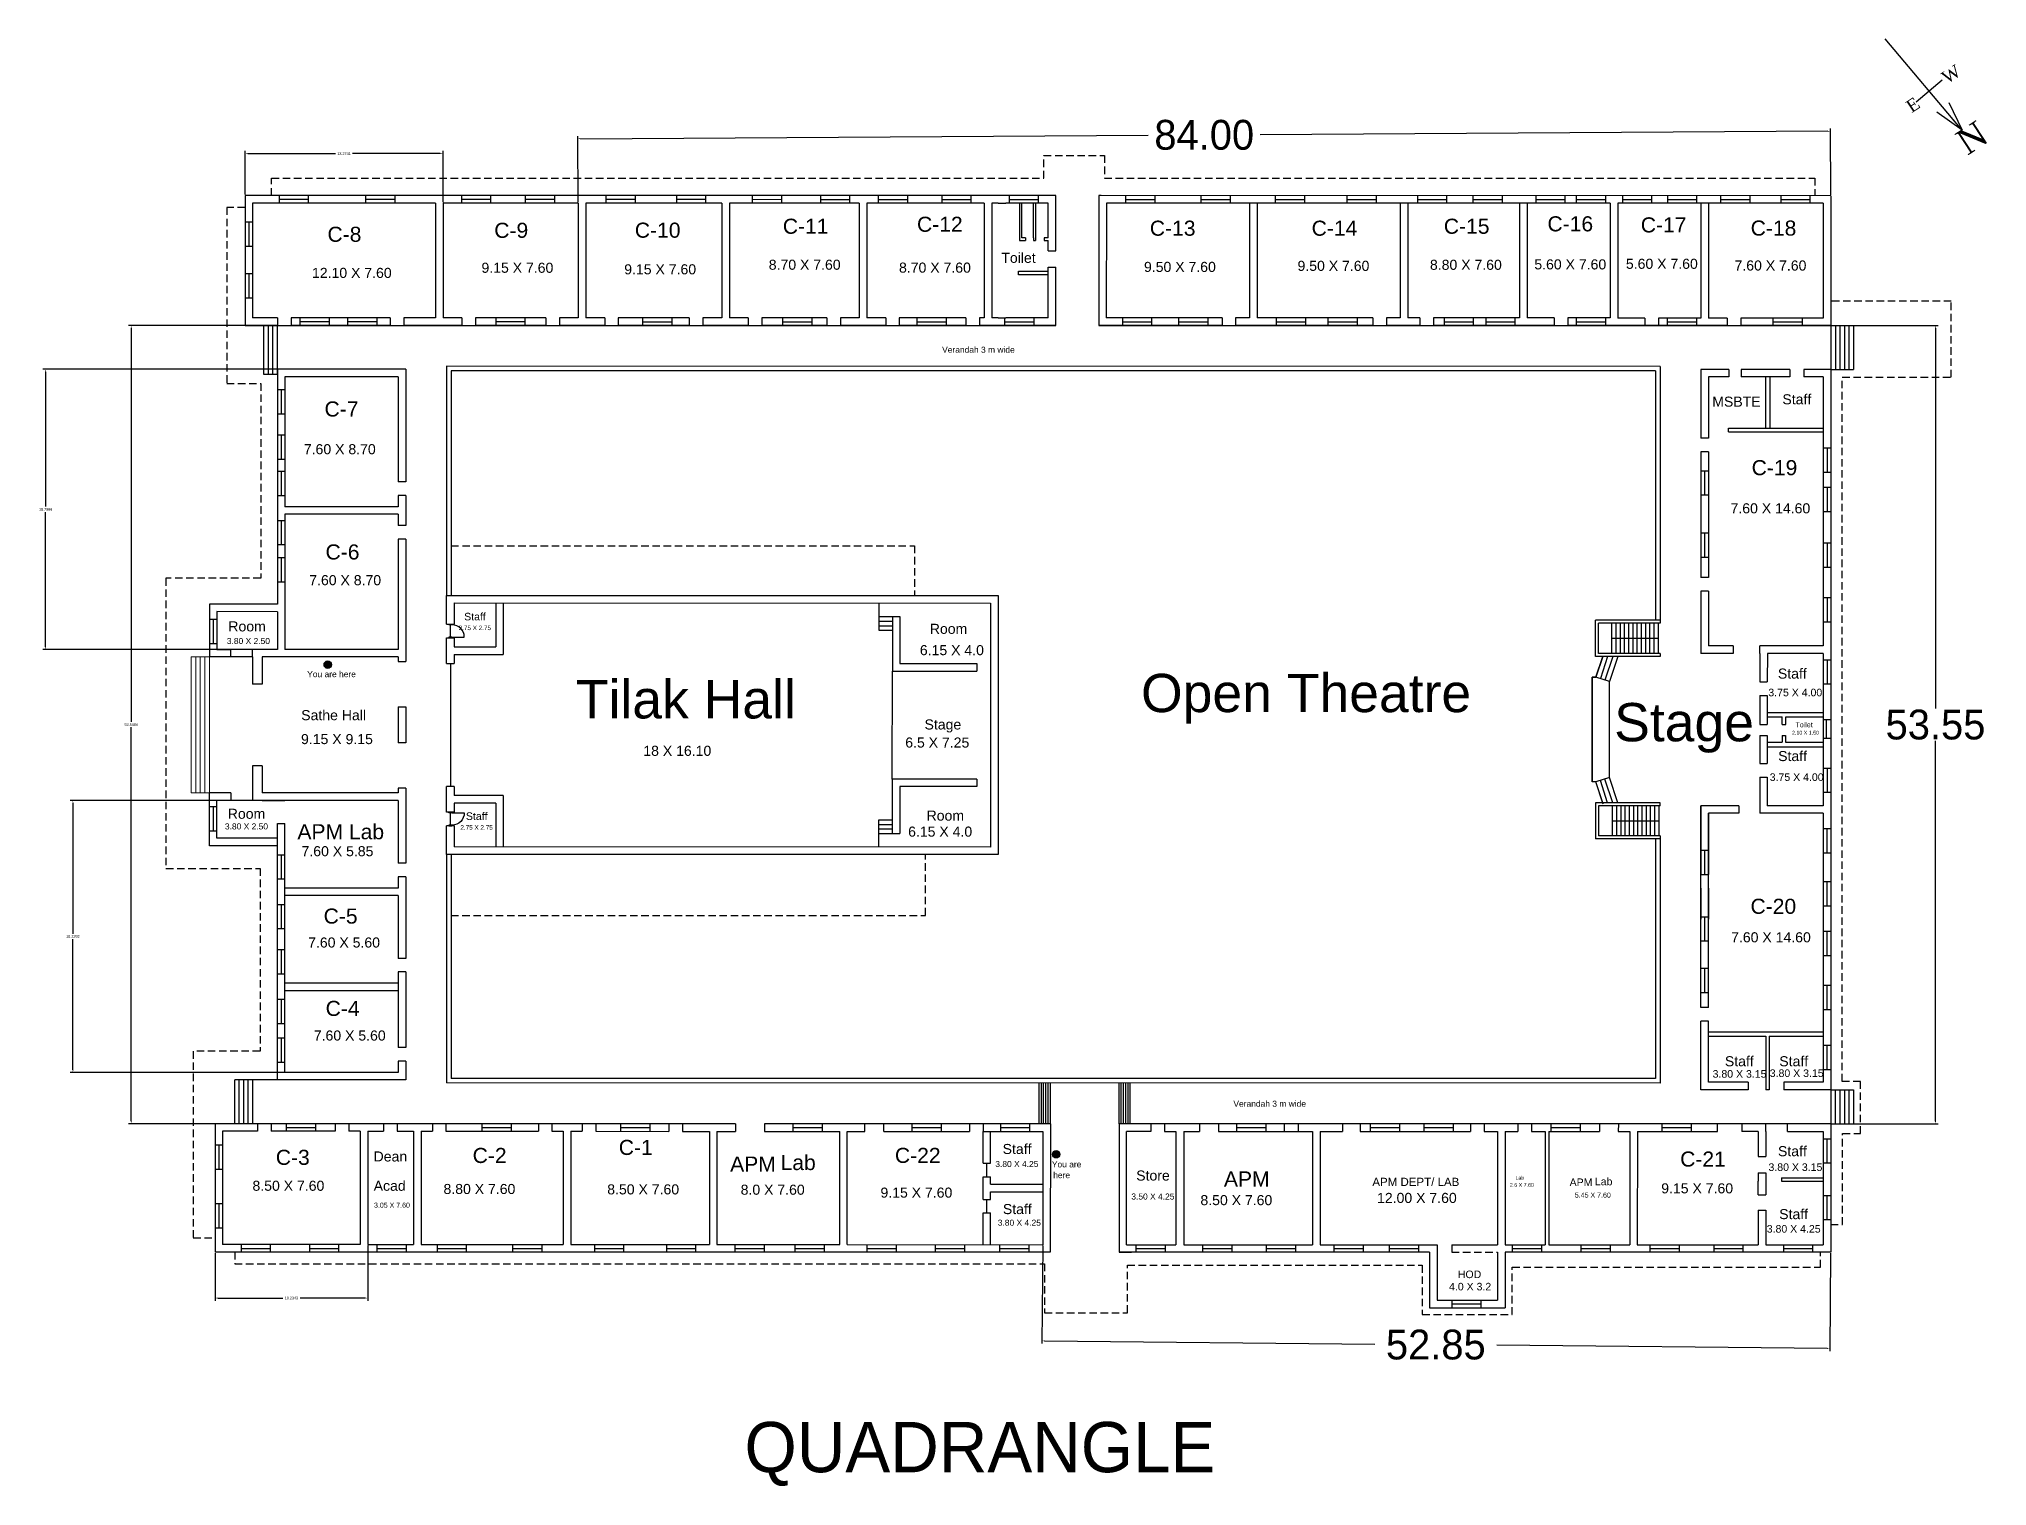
# Model space of a CAD drawing. Header units: inches. Extents: x 56 to 408, y 49 to 166.
# Drawn here: x 56.2 to 186.8, y 48.9 to 145.9 of the extents above; entities that cross this region are included whole.
import ezdxf

# ---------------------------------------------------------------- set-up
doc = ezdxf.new("R2010")
doc.units = ezdxf.units.IN
doc.header["$MEASUREMENT"] = 0
doc.linetypes.add('DASHED', pattern=[0.75, 0.5, -0.25])
doc.layers.add('DOOR', color=8, linetype='Continuous')
for name, color, linetype, lineweight in [('ele-thk', 7, 'Continuous', 5), ('ROAD', 28, 'Continuous', 20), ('TEXT', 7, 'Continuous', 15), ('WALL', 7, 'Continuous', 30)]:
    doc.layers.add(name, color=color, linetype=linetype, lineweight=lineweight)
doc.styles.add('A', font='arial.ttf')
doc.styles.add('PRASAD', font='arial.ttf')
doc.dimstyles.get("Standard").update_dxf_attribs({"dimtxt": 0.18, "dimasz": 0.18, "dimexe": 0.18, "dimexo": 0.0625, "dimgap": 0.09, "dimtad": 0, "dimtih": 1, "dimtoh": 1, "dimdec": 4, "dimzin": 0, "dimdsep": 46, "dimtxsty": 'Standard', "dimcen": 0.09, "dimadec": 0, "dimazin": 0, "dimtfac": 1, "dimtdec": 4, "dimtofl": 0, "dimtmove": 0, "dimatfit": 3, "dimfxl": 1, "dimtolj": 1, "dimtzin": 0, "dimarcsym": 0})

msp = doc.modelspace()

# ---------------------------------------------------------------- texts
at = {"layer": 'TEXT', "style": 'A'}
for s, height, p in [('C-8', 1.011816, (75.52166, 132.31444)), ('C-9', 1.011816, (86.70652, 132.58051)), ('C-10', 1.011816, (96.13486, 132.5898)), ('C-11', 1.011816, (106.05918, 132.85422)), ('C-12', 1.011816, (115.05724, 132.98642)), ('C-13', 1.011816, (130.6715, 132.72201)), ('C-14', 1.011816, (141.5221, 132.72201)), ('C-15', 1.011816, (150.38783, 132.85422)), ('C-16', 1.011816, (157.3365, 133.01578)), ('C-17', 1.011816, (163.5953, 132.94368)), ('C-18', 1.011816, (170.9651, 132.7312)), ('9.15 X 7.60', 0.674544, (85.85, 130.23686)), ('9.15 X 7.60', 0.674544, (95.42329, 130.13367)), ('8.70 X 7.60', 0.674544, (105.1159, 130.44161)), ('8.70 X 7.60', 0.674544, (113.85152, 130.24684)), ('Toilet', 0.674544, (120.71148, 130.9031)), ('9.50 X 7.60', 0.674544, (130.27955, 130.29601)), ('9.50 X 7.60', 0.674544, (140.57617, 130.36627)), ('8.80 X 7.60', 0.674544, (149.45673, 130.43615)), ('5.60 X 7.60', 0.674544, (156.45732, 130.464)), ('5.60 X 7.60', 0.674544, (162.59979, 130.50295)), ('7.60 X 7.60', 0.674544, (169.88385, 130.38868)), ('12.10 X 7.60', 0.674544, (74.48295, 129.89322)), ('Verandah 3 m wide', 0.4047264, (116.74158, 124.87376)), ('C-7', 1.011816, (75.32336, 120.59608)), ('MSBTE', 0.674544, (168.38961, 121.25572)), ('Staff', 0.674544, (173.0929, 121.41386)), ('7.60 X 8.70', 0.674544, (73.93753, 118.06649)), ('C-19', 1.011816, (171.03046, 116.66044)), ('7.60 X 14.60', 0.674544, (169.61696, 114.10174)), ('C-6', 1.011816, (75.39055, 111.00446)), ('7.60 X 8.70', 0.674544, (74.29942, 109.28043)), ('Staff', 0.505908, (84.68705, 106.92077)), ('Room', 0.674544, (68.87315, 106.18031)), ('2.75 X 2.75', 0.3035448, (84.3188, 106.26611)), ('Room', 0.674544, (115.91524, 106.01604)), ('3.80 X 2.50', 0.4047264, (68.77348, 105.33422)), ('6.15 X 4.0', 0.674544, (115.24941, 104.58653)), ('You are here', 0.4047264, (74.16056, 103.11006)), ('Open Theatre', 2.5686941, (130.08101, 100.76602)), ('Staff', 0.674544, (172.78995, 103.01465)), ('Tilak Hall', 2.568694, (92.17996, 100.34349)), ('3.75 X 4.00', 0.505908, (172.14932, 101.82947)), ('Sathe Hall', 0.674544, (73.75956, 100.22607)), ('Stage', 2.568694, (161.81137, 98.80889)), ('9.15 X 9.15', 0.674544, (73.74748, 98.61989)), ('Stage', 0.674544, (115.56126, 99.60224)), ('18 X 16.10', 0.674544, (96.70333, 97.83344)), ('6.5 X 7.25', 0.674544, (114.26996, 98.38934)), ('Staff', 0.674544, (172.80837, 97.48261)), ('3.75 X 4.00', 0.505908, (172.24219, 96.15186)), ('Room', 0.674544, (68.83474, 93.61067)), ('Staff', 0.505908, (84.80447, 93.53468)), ('Room', 0.674544, (115.70008, 93.48888)), ('3.80 X 2.50', 0.4047264, (68.64307, 92.8966)), ('APM Lab', 1.011816, (73.50538, 92.23746)), ('2.75 X 2.75', 0.3035448, (84.43622, 92.88002)), ('6.15 X 4.0', 0.674544, (114.46172, 92.41308)), ('7.60 X 5.85 ', 0.674544, (73.78303, 91.09987)), ('C-5', 1.011816, (75.26346, 86.57982)), ('C-20', 1.011816, (170.95354, 87.23524)), ('7.60 X 5.60 ', 0.674544, (74.22526, 84.97506)), ('7.60 X 14.60', 0.674544, (169.65445, 85.32439)), ('C-4', 1.011816, (75.39824, 80.38506)), ('7.60 X 5.60 ', 0.674544, (74.60563, 78.7355)), ('Staff', 0.674544, (169.23449, 77.00962)), ('Staff', 0.674544, (172.88512, 77.00962)), ('3.80 X 3.15', 0.505908, (168.41256, 76.24576)), ('3.80 X 3.15', 0.505908, (172.24449, 76.29277)), ('Verandah 3 m wide', 0.4047264, (136.27587, 74.29422)), ('C-1', 1.011816, (95.05683, 71.06025)), ('C-3', 1.011816, (72.05672, 70.39565)), ('Dean', 0.674544, (78.61456, 70.62309)), ('C-2', 1.011816, (85.25737, 70.52126)), ('APM', 1.011816, (102.5265, 69.94374)), ('Lab', 1.011816, (105.90826, 70.04549)), ('C-22', 1.011816, (113.5751, 70.52558)), ('3.80 X 4.25', 0.4047264, (120.30903, 70.25164)), ('Staff', 0.674544, (120.80003, 71.12453)), ('You are', 0.404726, (124.10185, 70.22875)), ('C-21', 1.011816, (166.2365, 70.27929)), ('Staff', 0.674544, (172.79461, 70.97756)), ('8.50 X 7.60', 0.674544, (70.49217, 68.65773)), ('Acad', 0.674544, (78.61923, 68.65729)), ('here', 0.404726, (124.19129, 69.50234)), ('Store', 0.674544, (129.7566, 69.34356)), ('APM', 1.011816, (135.64036, 68.9435)), ('APM DEPT/ LAB', 0.5524467, (145.59421, 68.97821)), ('Lab', 0.252954, (155.19245, 69.40192)), ('APM', 0.505908, (158.82372, 68.97546)), ('Lab', 0.505908, (160.5146, 69.02634)), ('3.80 X 3.15', 0.505908, (172.15968, 69.98945)), ('8.80 X 7.60', 0.674544, (83.30277, 68.44036)), ('8.50 X 7.60', 0.674544, (94.28354, 68.41532)), ('8.0 X 7.60', 0.674544, (103.23049, 68.39273)), ('9.15 X 7.60', 0.674544, (112.60643, 68.19727)), ('3.50 X 4.25', 0.4047264, (129.43026, 68.06948)), ('8.50 X 7.60 ', 0.674544, (134.06398, 67.69299)), ('12.00 X 7.60 ', 0.674544, (145.9093, 67.84157)), ('2.6 X 7.60', 0.252954, (154.81762, 68.92587)), ('5.45 X 7.60', 0.337272, (159.17572, 68.19996)), ('9.15 X 7.60 ', 0.674544, (164.96669, 68.48411)), ('3.05 X 7.60', 0.337272, (78.64158, 67.5231)), ('3.80 X 4.25', 0.4047264, (120.47563, 66.31299)), ('Staff', 0.674544, (120.81563, 67.09442)), ('Staff', 0.674544, (172.87802, 66.75544)), ('3.80 X 4.25', 0.505908, (172.04287, 65.85148)), ('HOD', 0.505908, (151.32798, 62.79817)), ('4.0 X 3.2', 0.505908, (150.73761, 61.97582))]:
    msp.add_text(s, height=height, rotation=359.9941701, dxfattribs=at).set_placement(p)
at = {"layer": 'TEXT', "ltscale": 0.5}
msp.add_text('QUADRANGLE', height=3.37272, dxfattribs=at).set_placement((103.48707, 49.77686))
at = {"layer": 'WALL', "style": 'A'}
for s, height, p in [('2.10 X 1.50', 0.252954, (173.74, 99.25912)), ('Toilet', 0.337272, (173.97354, 99.75051))]:
    msp.add_text(s, height=height, rotation=359.9941701, dxfattribs=at).set_placement(p)
at = {"layer": 'WALL', "attachment_point": 1, "rotation": 33.210689, "style": 'PRASAD'}
for s, insert, char_height, width in [('{\\fTimes New Roman|b0|i0|c0|p18;W}', (183.67439, 143.58525), 0.8471449, 2.1382232), ('{\\fTimes New Roman|b0|i0|c0|p18;E}', (181.29092, 141.64469), 0.8471449, 2.1382232), ('{\\fTimes New Roman|b0|i0|c0|p18;N}', (184.57166, 139.49723), 1.6942899, 4.2764465)]:
    msp.add_mtext(s, dxfattribs=dict(at, insert=insert, char_height=char_height, width=width))

# ---------------------------------------------------------------- blocks, each defined once
blk = doc.blocks.new('DFDDF')
at = {"layer": 'DOOR'}
blk.add_line((1354.91, -1886.18), (1355.73, -1886.18), dxfattribs=at)
for points in [[(1354.71, -1885.32), (1354.91, -1885.32), (1354.91, -1885.36), (1354.71, -1885.36)], [(1354.71, -1886.22), (1354.91, -1886.22), (1354.91, -1886.18), (1354.71, -1886.18)]]:
    blk.add_lwpolyline(points, close=True, dxfattribs=at)
blk.add_arc((1354.91, -1886.18), 0.819, 0, 90, dxfattribs=at)
blk = doc.blocks.new('*D38')
at = {"color": 0, "lineweight": -2, "transparency": 16777216}
for p, q in [((67.98, 64.48), (67.98, 61.28)), ((78.22, 64.98), (78.22, 61.28)), ((68.16, 61.46), (72.52, 61.46)), ((78.04, 61.46), (73.69, 61.46))]:
    blk.add_line(p, q, dxfattribs=at)
at = {"color": 0, "transparency": 16777216}
for points in [[(68.16, 61.49), (68.16, 61.43), (67.98, 61.46)], [(78.04, 61.49), (78.04, 61.43), (78.22, 61.46)]]:
    blk.add_solid(points, dxfattribs=at)
at = {"layer": 'Defpoints', "color": 0, "transparency": 16777216}
for p in [(67.98, 64.54), (78.22, 65.05), (67.98, 61.46)]:
    blk.add_point(p, dxfattribs=at)
at = {"color": 0, "transparency": 16777216, "insert": (73.1, 61.46), "char_height": 0.18, "attachment_point": 5}
blk.add_mtext('\\A1;10.2343', dxfattribs=at)
blk = doc.blocks.new('*D39')
at = {"color": 0, "lineweight": -2, "transparency": 16777216}
for p, q in [((71.19, 126.7), (62.18, 126.7)), ((62.36, 126.52), (62.36, 100.11)), ((62.36, 73.33), (62.36, 99.75)), ((69.24, 73.15), (62.18, 73.15))]:
    blk.add_line(p, q, dxfattribs=at)
at = {"color": 0, "transparency": 16777216}
for points in [[(62.33, 126.52), (62.39, 126.52), (62.36, 126.7)], [(62.33, 73.33), (62.39, 73.33), (62.36, 73.15)]]:
    blk.add_solid(points, dxfattribs=at)
at = {"layer": 'Defpoints', "color": 0, "transparency": 16777216}
for p in [(62.36, 126.7), (71.25, 126.7), (69.3, 73.15)]:
    blk.add_point(p, dxfattribs=at)
at = {"color": 0, "transparency": 16777216, "insert": (62.36, 99.93), "char_height": 0.18, "attachment_point": 5}
blk.add_mtext('\\A1;53.5486', dxfattribs=at)
blk = doc.blocks.new('*D40')
at = {"color": 0, "lineweight": -2, "transparency": 16777216}
for p, q in [((70, 135.48), (70, 138.41)), ((70.18, 138.23), (76.06, 138.23)), ((83.09, 138.23), (77.2, 138.23)), ((83.27, 134.98), (83.27, 138.41))]:
    blk.add_line(p, q, dxfattribs=at)
at = {"color": 0, "transparency": 16777216}
for points in [[(70.18, 138.26), (70.18, 138.2), (70, 138.23)], [(83.09, 138.26), (83.09, 138.2), (83.27, 138.23)]]:
    blk.add_solid(points, dxfattribs=at)
at = {"layer": 'Defpoints', "color": 0, "transparency": 16777216}
for p in [(70, 138.23), (70, 135.42), (83.27, 134.91)]:
    blk.add_point(p, dxfattribs=at)
at = {"color": 0, "transparency": 16777216, "insert": (76.63, 138.23), "char_height": 0.18, "attachment_point": 5}
blk.add_mtext('\\A1;13.2741', dxfattribs=at)
blk = doc.blocks.new('*D41')
at = {"color": 0, "lineweight": -2, "transparency": 16777216}
for p, q in [((72.1, 123.77), (56.44, 123.77)), ((56.62, 123.59), (56.62, 114.55)), ((56.62, 105.15), (56.62, 114.19)), ((72.1, 104.97), (56.44, 104.97))]:
    blk.add_line(p, q, dxfattribs=at)
at = {"color": 0, "transparency": 16777216}
for points in [[(56.59, 123.59), (56.65, 123.59), (56.62, 123.77)], [(56.59, 105.15), (56.65, 105.15), (56.62, 104.97)]]:
    blk.add_solid(points, dxfattribs=at)
at = {"layer": 'Defpoints', "color": 0, "transparency": 16777216}
for p in [(72.16, 123.77), (56.62, 104.97), (72.16, 104.97)]:
    blk.add_point(p, dxfattribs=at)
at = {"color": 0, "transparency": 16777216, "insert": (56.62, 114.37), "char_height": 0.18, "attachment_point": 5}
blk.add_mtext('\\A1;18.7966', dxfattribs=at)
blk = doc.blocks.new('*D42')
at = {"color": 0, "lineweight": -2, "transparency": 16777216}
for p, q in [((80.2, 94.84), (58.27, 94.84)), ((58.45, 94.66), (58.45, 85.9)), ((58.45, 76.78), (58.45, 85.54)), ((80.2, 76.6), (58.27, 76.6))]:
    blk.add_line(p, q, dxfattribs=at)
at = {"color": 0, "transparency": 16777216}
for points in [[(58.42, 94.66), (58.48, 94.66), (58.45, 94.84)], [(58.42, 76.78), (58.48, 76.78), (58.45, 76.6)]]:
    blk.add_solid(points, dxfattribs=at)
at = {"layer": 'Defpoints', "color": 0, "transparency": 16777216}
for p in [(80.27, 94.84), (58.45, 76.6), (80.27, 76.6)]:
    blk.add_point(p, dxfattribs=at)
at = {"color": 0, "transparency": 16777216, "insert": (58.45, 85.72), "char_height": 0.18, "attachment_point": 5}
blk.add_mtext('\\A1;18.2392', dxfattribs=at)
blk = doc.blocks.new('*D45')
at = {"color": 0, "lineweight": -2, "transparency": 16777216}
for p, q in [((123.49, 64.98), (123.43, 58.41)), ((176.33, 64.47), (176.27, 57.9)), ((123.61, 58.59), (145.76, 58.37)), ((176.09, 58.08), (153.94, 58.29))]:
    blk.add_line(p, q, dxfattribs=at)
at = {"color": 0, "transparency": 16777216}
for points in [[(123.61, 58.62), (123.61, 58.56), (123.43, 58.59)], [(176.09, 58.11), (176.09, 58.05), (176.27, 58.08)]]:
    blk.add_solid(points, dxfattribs=at)
at = {"layer": 'Defpoints', "color": 0, "transparency": 16777216}
for p in [(123.49, 65.04), (176.33, 64.53), (176.27, 58.08)]:
    blk.add_point(p, dxfattribs=at)
at = {"color": 0, "transparency": 16777216, "insert": (149.85, 58.33), "char_height": 2, "attachment_point": 5}
blk.add_mtext('\\A1;52.85', dxfattribs=at)
blk = doc.blocks.new('*D46')
at = {"color": 0, "lineweight": -2, "transparency": 16777216}
for p, q in [((176.4, 126.7), (183.55, 126.7)), ((183.37, 126.52), (183.36, 101.01)), ((183.36, 73.32), (183.36, 98.83)), ((176.4, 73.14), (183.54, 73.14))]:
    blk.add_line(p, q, dxfattribs=at)
at = {"color": 0, "transparency": 16777216}
for points in [[(183.34, 126.52), (183.4, 126.52), (183.37, 126.7)], [(183.33, 73.32), (183.39, 73.32), (183.36, 73.14)]]:
    blk.add_solid(points, dxfattribs=at)
at = {"layer": 'Defpoints', "color": 0, "transparency": 16777216}
for p in [(176.34, 126.7), (183.37, 126.7), (176.34, 73.14)]:
    blk.add_point(p, dxfattribs=at)
at = {"color": 0, "transparency": 16777216, "insert": (183.36, 99.92), "char_height": 2, "attachment_point": 5}
blk.add_mtext('\\A1;53.55', dxfattribs=at)
blk = doc.blocks.new('*D47')
at = {"color": 0, "lineweight": -2, "transparency": 16777216}
for p, q in [((176.34, 135.47), (176.32, 139.91)), ((92.34, 134.97), (92.31, 139.41)), ((92.49, 139.23), (130.56, 139.46)), ((176.14, 139.73), (138.07, 139.5))]:
    blk.add_line(p, q, dxfattribs=at)
at = {"color": 0, "transparency": 16777216}
for points in [[(92.49, 139.26), (92.49, 139.2), (92.31, 139.23)], [(176.14, 139.76), (176.14, 139.7), (176.32, 139.73)]]:
    blk.add_solid(points, dxfattribs=at)
at = {"layer": 'Defpoints', "color": 0, "transparency": 16777216}
for p in [(176.32, 139.73), (92.34, 134.91), (176.34, 135.41)]:
    blk.add_point(p, dxfattribs=at)
at = {"color": 0, "transparency": 16777216, "insert": (134.32, 139.48), "char_height": 2, "attachment_point": 5}
blk.add_mtext('\\A1;84.00', dxfattribs=at)

# ---------------------------------------------------------------- dimensions: what is measured, and where the dimension line sits
for p1, p2, distance, picture, middle in [((92.33988, 134.91216), (176.3418, 135.41026), 4.3196, '*D47', (134.31523, 139.48073)), ((176.33546, 73.14349), (176.34091, 126.69595), -7.02429, '*D46', (183.36248, 99.91901)), ((123.49138, 65.04254), (176.33459, 64.53051), -6.45513, '*D45', (149.85044, 58.3317))]:
    dim = msp.add_aligned_dim(p1=p1, p2=p2, distance=distance, dimstyle='Standard', override={"dimtxt": 2, "dimdec": 2})
    dim.commit()
    dim.dimension.update_dxf_attribs({"geometry": picture, "text_midpoint": middle})
for base, p1, p2, picture, middle in [((69.99685, 138.23464), (83.27092, 134.91308), (69.99685, 135.42108), '*D40', (76.63389, 138.23464)), ((67.98322, 61.45838), (78.21751, 65.04714), (67.98322, 64.54154), '*D38', (73.10036, 61.45838))]:
    dim = msp.add_linear_dim(base=base, p1=p1, p2=p2, dimstyle='Standard')
    dim.commit()
    dim.dimension.update_dxf_attribs({"geometry": picture, "text_midpoint": middle})
for base, p1, p2, picture, middle in [((62.35844, 126.70301), (69.30185, 73.15438), (71.25245, 126.70301), '*D39', (62.35844, 99.92869)), ((56.616019, 104.971446), (72.16411, 123.768004), (72.162197, 104.971446), '*D41', (56.616019, 114.369725)), ((58.44784, 76.598457), (80.267499, 94.837705), (80.265643, 76.598457), '*D42', (58.44784, 85.718081))]:
    dim = msp.add_linear_dim(base=base, p1=p1, p2=p2, angle=90, dimstyle='Standard')
    dim.commit()
    dim.dimension.update_dxf_attribs({"geometry": picture, "text_midpoint": middle})

# ---------------------------------------------------------------- hatches: boundary and pattern name
for points in [[(75.78934, 103.94828, 1), (75.28934, 103.94828, 1)], [(124.64048, 71.10885, 1), (124.14048, 71.10885, 1)]]:
    msp.add_hatch(color=256).paths.add_polyline_path(points)

# ---------------------------------------------------------------- linework, layer by layer
at = {"linetype": 'DASHED'}
for p, q in [((123.5642, 136.57721), (123.5642, 138.11166)), ((123.5642, 138.11166), (127.62274, 138.11166)), ((127.62274, 138.11166), (127.62274, 136.59107)), ((71.77531, 135.4209), (71.77531, 136.57721)), ((71.77531, 136.57721), (123.5642, 136.57721)), ((127.62274, 136.59107), (175.26563, 136.59107)), ((175.26563, 136.59107), (175.26551, 135.41037)), ((69.99677, 134.61351), (68.76615, 134.61351)), ((68.76615, 134.61351), (68.76615, 122.82141)), ((184.41486, 128.34033), (176.34108, 128.34115)), ((184.41486, 123.23797), (184.41486, 128.34033)), ((68.76615, 122.82141), (71.04682, 122.82141)), ((71.04682, 122.82141), (71.04682, 109.74815)), ((177.10899, 75.99457), (177.10899, 123.23797)), ((177.10899, 123.23797), (184.41486, 123.23797)), ((83.81576, 111.92687), (114.89978, 111.92687)), ((114.89978, 111.92687), (114.89944, 108.58961)), ((71.04682, 109.74815), (64.6899, 109.74815)), ((64.6899, 109.74815), (64.6899, 90.2839)), ((64.6899, 90.2839), (71.00088, 90.2839)), ((71.00088, 90.2839), (71.00088, 78.01423)), ((115.62613, 87.12746), (115.62655, 91.21159)), ((83.81323, 87.12746), (115.62613, 87.12746)), ((71.00088, 78.01423), (66.52556, 78.01423)), ((66.52556, 78.01423), (66.52556, 65.49176)), ((178.33403, 75.99457), (177.10899, 75.99457)), ((178.33403, 72.50171), (178.33403, 75.99457)), ((177.13375, 66.38777), (177.13375, 72.50171)), ((177.13375, 72.50171), (178.33403, 72.50171)), ((66.52556, 65.49176), (67.98331, 65.49162)), ((176.33478, 66.38777), (177.13375, 66.38777)), ((69.3019, 64.5414), (69.3019, 63.75649)), ((150.91594, 64.5331), (153.99151, 64.53279)), ((175.65461, 63.52398), (175.65471, 64.53058)), ((69.3019, 63.75649), (123.6161, 63.75649)), ((123.6161, 63.75649), (123.6161, 60.47556)), ((129.17251, 60.47556), (129.17251, 63.66133)), ((129.17251, 63.66133), (148.94226, 63.66133)), ((148.94226, 63.66133), (148.94226, 60.35475)), ((154.97366, 60.35475), (154.97366, 63.52398)), ((154.97366, 63.52398), (175.65461, 63.52398)), ((123.6161, 60.47556), (129.17251, 60.47556)), ((148.94226, 60.35475), (154.97366, 60.35475))]:
    msp.add_line(p, q, dxfattribs=at)
for p, q in [((72.27377, 135.42105), (72.27372, 134.9144)), ((72.27374, 135.16772), (74.23416, 135.16752)), ((74.23419, 135.42085), (74.23414, 134.9142)), ((78.07136, 135.42046), (78.07131, 134.91381)), ((78.07134, 135.16713), (80.03176, 135.16693)), ((80.03178, 135.42026), (80.03173, 134.91361)), ((84.50231, 135.4198), (84.50226, 134.91316)), ((84.50228, 135.16648), (86.4627, 135.16628)), ((86.46273, 135.4196), (86.46268, 134.91296)), ((88.78962, 135.41936), (88.78956, 134.91272)), ((88.78959, 135.16604), (90.75001, 135.16584)), ((90.75003, 135.41917), (90.74998, 134.91252)), ((94.19511, 135.41881), (94.19506, 134.91217)), ((94.19508, 135.16549), (96.1555, 135.16529)), ((96.15553, 135.41862), (96.15548, 134.91197)), ((98.92036, 135.41833), (98.92031, 134.91169)), ((98.92033, 135.16501), (100.88075, 135.16481)), ((100.88078, 135.41813), (100.88073, 134.91149)), ((104.00275, 135.41782), (104.0027, 134.91117)), ((104.00272, 135.16449), (105.96314, 135.16429)), ((105.96317, 135.41762), (105.96311, 134.91097)), ((108.57981, 135.41735), (108.57976, 134.91071)), ((108.57979, 135.16403), (110.54021, 135.16383)), ((110.54023, 135.41715), (110.54018, 134.91051)), ((112.45216, 135.41696), (112.45211, 134.91031)), ((112.45213, 135.16363), (114.41255, 135.16343)), ((114.41258, 135.41676), (114.41253, 134.91011)), ((116.71745, 135.41652), (116.7174, 134.90988)), ((116.71743, 135.1632), (118.67785, 135.163)), ((118.67787, 135.41632), (118.67782, 134.90968)), ((120.50938, 134.90929), (121.01603, 134.90924)), ((121.2298, 135.41606), (121.22974, 134.90942)), ((121.22977, 135.16274), (123.19019, 135.16254)), ((121.93072, 134.90915), (121.93072, 132.41303)), ((122.0929, 132.58739), (122.09314, 134.90913)), ((122.87109, 132.58739), (122.87133, 134.90905)), ((123.00376, 134.90904), (123.00376, 132.58739)), ((123.19022, 135.41586), (123.19016, 134.90922)), ((123.85618, 132.58739), (123.85618, 134.90895)), ((124.36209, 131.71689), (124.36209, 135.41555)), ((129.04387, 135.41527), (129.04382, 134.90862)), ((129.04385, 135.16195), (131.00427, 135.16175)), ((131.00429, 135.41507), (131.00424, 134.90842)), ((134.10225, 135.41475), (134.10219, 134.90811)), ((134.10222, 135.16143), (136.06264, 135.16123)), ((136.06266, 135.41455), (136.06261, 134.90791)), ((139.0856, 135.41425), (139.08555, 134.9076)), ((139.08558, 135.16092), (141.046, 135.16072)), ((141.04602, 135.41405), (141.04597, 134.9074)), ((143.88828, 135.41376), (143.88823, 134.90711)), ((143.88825, 135.16044), (145.84867, 135.16024)), ((145.8487, 135.41356), (145.84864, 134.90691)), ((148.61177, 135.41328), (148.61172, 134.90663)), ((148.61174, 135.15996), (150.57216, 135.15976)), ((150.57219, 135.41308), (150.57214, 134.90643)), ((152.33251, 135.4129), (152.33246, 134.90625)), ((152.33249, 135.15958), (154.29291, 135.15938)), ((154.29293, 135.4127), (154.29288, 134.90605)), ((156.54715, 135.41247), (156.5471, 134.90582)), ((156.54713, 135.15915), (158.50755, 135.15895)), ((158.50757, 135.41227), (158.50752, 134.90563)), ((159.2727, 135.41219), (159.27265, 134.90555)), ((159.27267, 135.15887), (161.23309, 135.15867)), ((161.23312, 135.41199), (161.23307, 134.90535)), ((162.36513, 135.41188), (162.36508, 134.90523)), ((162.3651, 135.15856), (164.32552, 135.15836)), ((164.32555, 135.41168), (164.3255, 134.90503)), ((165.37896, 135.41157), (165.37891, 134.90493)), ((165.37894, 135.15825), (167.33936, 135.15805)), ((167.33938, 135.41137), (167.33933, 134.90473)), ((168.94477, 135.41121), (168.94472, 134.90456)), ((168.94475, 135.15789), (170.90517, 135.15769)), ((170.90519, 135.41101), (170.90514, 134.90436)), ((172.98312, 135.4108), (172.98307, 134.90415)), ((172.98309, 135.15748), (174.94351, 135.15728)), ((174.94354, 135.4106), (174.94349, 134.90395)), ((69.99667, 133.65439), (70.50332, 133.65434)), ((70.24999, 133.65436), (70.24983, 132.02795)), ((69.99651, 132.02797), (70.50315, 132.02792)), ((121.93072, 132.41303), (122.32258, 132.41303)), ((122.32258, 132.58739), (122.0929, 132.58739)), ((122.32258, 132.58739), (122.32258, 132.41303)), ((122.87109, 132.58739), (122.87109, 132.41303)), ((122.87109, 132.41303), (123.00376, 132.41303)), ((123.00376, 132.58739), (123.00376, 132.41303)), ((123.85618, 132.58739), (123.57964, 132.58739)), ((123.57964, 132.58739), (123.57964, 132.41303)), ((123.57964, 132.41303), (123.85618, 132.41303)), ((123.85618, 131.71689), (123.85618, 132.41303)), ((123.85618, 131.71689), (124.36209, 131.71689)), ((69.99632, 130.18704), (70.50296, 130.18699)), ((70.24964, 130.18702), (70.24948, 128.5606)), ((121.87321, 130.09282), (121.87321, 130.34838)), ((121.87321, 130.34838), (123.85618, 130.34838)), ((123.85618, 130.09282), (121.87321, 130.09282)), ((121.87321, 130.09282), (121.87321, 130.09282)), ((123.85618, 127.20794), (123.85618, 130.60832)), ((123.85618, 130.60832), (124.36209, 130.60832)), ((124.36209, 126.70124), (124.36209, 130.60832)), ((69.99615, 128.56063), (70.5028, 128.56058)), ((73.66597, 127.21324), (73.66592, 126.7066)), ((73.66595, 126.95992), (75.62637, 126.95972)), ((75.62639, 127.21304), (75.62634, 126.7064)), ((76.87065, 127.21292), (76.87059, 126.70627)), ((76.87062, 126.95959), (78.83104, 126.95939)), ((78.83106, 127.21272), (78.83101, 126.70607)), ((86.8014, 127.21191), (86.80135, 126.70526)), ((86.80138, 126.95858), (88.7618, 126.95838)), ((88.76182, 127.21171), (88.76177, 126.70506)), ((96.64638, 127.2109), (96.64633, 126.70426)), ((96.64636, 126.95758), (98.60677, 126.95738)), ((98.6068, 127.2107), (98.60675, 126.70406)), ((106.04474, 127.20995), (106.04469, 126.7033)), ((106.04471, 126.95662), (108.00513, 126.95643)), ((108.00516, 127.20975), (108.0051, 126.7031)), ((115.0477, 127.20903), (115.04765, 126.70239)), ((115.04768, 126.95571), (117.0081, 126.95551)), ((117.00812, 127.20883), (117.00807, 126.70219)), ((120.5086, 127.20828), (121.01525, 127.20828)), ((120.93424, 127.20843), (120.93419, 126.70179)), ((120.93421, 126.95511), (122.89463, 126.95491)), ((122.89466, 127.20823), (122.89461, 126.70159)), ((128.83142, 127.20763), (128.83137, 126.70098)), ((128.8314, 126.95431), (130.79182, 126.95411)), ((130.79184, 127.20743), (130.79179, 126.70078)), ((132.59379, 127.20725), (132.59373, 126.7006)), ((132.59376, 126.95392), (134.55418, 126.95372)), ((134.5542, 127.20705), (134.55415, 126.7004)), ((139.14964, 127.20658), (139.14958, 126.69993)), ((139.14961, 126.95326), (141.11003, 126.95306)), ((141.11005, 127.20638), (141.11, 126.69973)), ((142.61698, 127.20623), (142.61693, 126.69958)), ((142.61695, 126.9529), (144.57737, 126.9527)), ((144.5774, 127.20603), (144.57735, 126.69938)), ((150.40349, 127.20543), (150.40344, 126.69879)), ((150.40347, 126.95211), (152.36388, 126.95191)), ((152.36391, 127.20523), (152.36386, 126.69859)), ((153.20003, 127.20515), (153.19998, 126.6985)), ((153.20001, 126.95183), (155.16043, 126.95163)), ((155.16045, 127.20495), (155.1604, 126.6983)), ((159.26668, 127.20453), (159.26663, 126.69789)), ((159.26665, 126.95121), (161.22707, 126.95101)), ((161.2271, 127.20433), (161.22705, 126.69769)), ((165.36697, 127.20391), (165.36692, 126.69727)), ((165.36695, 126.95059), (167.32737, 126.95039)), ((167.32739, 127.20371), (167.32734, 126.69707)), ((172.44952, 127.20319), (172.44947, 126.69655)), ((172.44949, 126.94987), (174.40991, 126.94967)), ((174.40994, 127.20299), (174.40989, 126.69635)), ((69.99596, 126.70677), (124.36209, 126.70124)), ((71.25211, 123.41994), (71.25245, 126.70301)), ((71.5561, 123.41991), (71.55643, 126.70298)), ((71.86009, 123.41988), (71.86042, 126.70295)), ((72.16407, 123.41985), (72.16441, 126.70655)), ((127.24694, 126.70095), (176.34091, 126.69595)), ((176.34091, 126.69595), (176.34061, 123.7574)), ((176.34091, 126.69595), (177.86085, 126.6958)), ((176.6449, 126.69592), (176.6446, 123.75737)), ((176.94889, 126.69589), (176.94859, 123.75734)), ((177.25288, 126.69586), (177.25258, 123.75731)), ((177.55686, 126.69583), (177.55656, 123.75728)), ((177.86085, 126.6958), (177.86055, 123.75725)), ((72.16407, 123.41985), (71.25211, 123.41994)), ((83.513, 123.96951), (83.51143, 108.59281)), ((164.89044, 123.96123), (83.513, 123.96951)), ((83.81695, 123.66549), (83.81542, 108.59278)), ((164.58642, 123.65727), (83.81695, 123.66549)), ((164.58642, 123.65727), (164.58472, 106.93796)), ((164.89044, 123.96123), (164.88871, 106.93793)), ((169.50338, 123.7581), (169.50333, 123.25145)), ((170.31742, 123.75802), (170.31736, 123.25137)), ((171.98306, 119.80499), (171.98341, 123.2512)), ((172.2768, 119.80496), (172.27715, 123.25117)), ((173.59615, 123.75768), (173.5961, 123.25104)), ((174.52324, 123.75759), (174.52319, 123.25094)), ((176.34061, 123.7574), (177.86055, 123.75725)), ((72.16397, 122.40397), (72.67062, 122.40392)), ((72.41729, 122.40395), (72.41713, 120.77753)), ((72.1638, 120.77756), (72.67045, 120.77751)), ((72.16366, 119.36131), (72.67031, 119.36126)), ((72.41698, 119.36129), (72.41682, 117.73487)), ((169.48077, 119.55941), (169.48079, 119.80524)), ((169.48077, 119.55941), (175.83354, 119.55877)), ((169.48079, 119.80524), (175.83357, 119.8046)), ((72.1635, 117.7349), (72.67014, 117.73485)), ((175.83343, 118.48825), (176.34008, 118.4882)), ((176.08676, 118.48822), (176.08659, 116.86181)), ((72.16341, 116.93042), (72.67006, 116.93036)), ((72.41674, 116.93039), (72.41657, 115.30398)), ((167.62562, 116.96171), (168.13226, 116.96165)), ((167.87894, 116.96168), (167.87877, 115.33527)), ((175.83327, 116.86184), (176.33991, 116.86178)), ((72.16325, 115.304), (72.66989, 115.30395)), ((167.62545, 115.33529), (168.1321, 115.33524)), ((175.83317, 115.85898), (176.33981, 115.85893)), ((176.08649, 115.85895), (176.08632, 114.23254)), ((175.833, 114.23257), (176.33965, 114.23252)), ((72.16308, 113.626), (72.66972, 113.62595)), ((72.4164, 113.62597), (72.41623, 111.99956)), ((167.62519, 112.78706), (168.13184, 112.78701)), ((167.87851, 112.78704), (167.87835, 111.16063)), ((72.16282, 111.13239), (72.66947, 111.13234)), ((72.16291, 111.99958), (72.66956, 111.99953)), ((72.41615, 111.13237), (72.41598, 109.50595)), ((167.62503, 111.16065), (168.13167, 111.1606)), ((175.83278, 112.12211), (176.33943, 112.12205)), ((176.08611, 112.12208), (176.08594, 110.49567)), ((175.83262, 110.49569), (176.33927, 110.49564)), ((72.16266, 109.50598), (72.6693, 109.50593)), ((175.83241, 108.44509), (176.33906, 108.44504)), ((176.08573, 108.44506), (176.08557, 106.81865)), ((112.49152, 108.08321), (112.49133, 106.25929)), ((112.49143, 107.17125), (113.40339, 107.17116)), ((67.60259, 106.99892), (68.10924, 106.99887)), ((67.85591, 106.99889), (67.85575, 105.37248)), ((83.76447, 105.79655), (83.76455, 106.62654)), ((112.49133, 106.25929), (113.4033, 106.2592)), ((112.49136, 106.56328), (113.40333, 106.56318)), ((112.49139, 106.86726), (113.40336, 106.86717)), ((161.65925, 104.70902), (161.65945, 106.7356)), ((161.94297, 104.70899), (161.94318, 106.73557)), ((162.22669, 104.70896), (162.2269, 106.73554)), ((162.51041, 104.70893), (162.51062, 106.73551)), ((162.79413, 104.7089), (162.79434, 106.73548)), ((163.07786, 104.70887), (163.07806, 106.73546)), ((163.36158, 104.70884), (163.36178, 106.73543)), ((163.6453, 104.70881), (163.64551, 106.7354)), ((163.92902, 104.70879), (163.92923, 106.73537)), ((164.21274, 104.70876), (164.21295, 106.73534)), ((164.49646, 104.70873), (164.49667, 106.73531)), ((164.78019, 104.7087), (164.78039, 106.73528)), ((175.83225, 106.81868), (176.33889, 106.81862)), ((67.60243, 105.37251), (68.10907, 105.37245)), ((68.10903, 104.97186), (69.05139, 104.97176)), ((69.05134, 104.46512), (69.05139, 104.97176)), ((70.50035, 104.46497), (70.5004, 104.97161)), ((161.65935, 105.72231), (164.78029, 105.72199)), ((169.79962, 105.21483), (169.79957, 104.70819)), ((171.57621, 104.70801), (171.57626, 105.21465)), ((83.76429, 104.03297), (83.76345, 95.77464)), ((113.40228, 96.27827), (113.40302, 103.52331)), ((161.04225, 104.50642), (160.59146, 103.11179)), ((161.37439, 104.50639), (160.89219, 103.01458)), ((161.71518, 104.50635), (161.19303, 102.91734)), ((162.05597, 104.50632), (161.49376, 102.82013)), ((175.83199, 104.28246), (176.33863, 104.2824)), ((176.08531, 104.28243), (176.08514, 102.65602)), ((160.3272, 103.11181), (160.32649, 96.08238)), ((160.59146, 103.11179), (160.3272, 103.11181)), ((161.49376, 102.82013), (160.59146, 103.11179)), ((161.49311, 96.37382), (161.49376, 102.82013)), ((175.83182, 102.65604), (176.33847, 102.65599)), ((175.83125, 97.01633), (176.33789, 97.01628)), ((176.08457, 97.01631), (176.08441, 95.38989)), ((160.59074, 96.08235), (160.32649, 96.08238)), ((161.49311, 96.37382), (160.59074, 96.08235)), ((161.07264, 94.59045), (160.59074, 96.08235)), ((161.37339, 94.68759), (160.8915, 96.1795)), ((161.71418, 94.68756), (161.19235, 96.27668)), ((162.05497, 94.68752), (161.49311, 96.37382)), ((175.83108, 95.38992), (176.33773, 95.38987)), ((67.60131, 94.43593), (68.10796, 94.43588)), ((67.85464, 94.43591), (67.85447, 92.80949)), ((69.05041, 95.34549), (69.05036, 94.83885)), ((70.49942, 95.34535), (70.49937, 94.8387)), ((71.14787, 94.83863), (72.16117, 94.83853)), ((72.16122, 95.34518), (71.14793, 95.34528)), ((72.16117, 94.83853), (72.66781, 94.83848)), ((161.67979, 94.4849), (161.67959, 92.45832)), ((161.96351, 94.48487), (161.96331, 92.45829)), ((162.24724, 94.48484), (162.24703, 92.45826)), ((162.53096, 94.48482), (162.53075, 92.45823)), ((162.81468, 94.48479), (162.81447, 92.4582)), ((163.0984, 94.48476), (163.09819, 92.45817)), ((163.38212, 94.48473), (163.38192, 92.45815)), ((163.66584, 94.4847), (163.66564, 92.45812)), ((163.94957, 94.48467), (163.94936, 92.45809)), ((164.23329, 94.48464), (164.23308, 92.45806)), ((164.51701, 94.48461), (164.5168, 92.45803)), ((164.80073, 94.48458), (164.80052, 92.458)), ((170.18189, 94.48404), (170.18184, 93.97739)), ((171.57517, 94.4839), (171.57511, 93.97725)), ((67.60115, 92.80952), (68.10779, 92.80947)), ((72.16101, 93.29971), (72.66766, 93.29966)), ((83.76319, 93.18107), (83.76327, 94.01106)), ((112.48985, 91.71856), (112.49004, 93.54248)), ((112.48998, 92.93451), (113.40194, 92.93441)), ((112.49001, 93.23849), (113.40197, 93.2384)), ((112.49004, 93.54248), (113.402, 93.54239)), ((161.67969, 93.47161), (164.80063, 93.47129)), ((175.83084, 92.96252), (176.33748, 92.96247)), ((176.08416, 92.96249), (176.08399, 91.33608)), ((112.48995, 92.63052), (113.40191, 92.63042)), ((164.58323, 92.25537), (164.58159, 76.18456)), ((164.88721, 92.25533), (164.88555, 75.88054)), ((167.62303, 91.50029), (168.12967, 91.50023)), ((167.87635, 91.50026), (167.87618, 89.87385)), ((72.1608, 91.19854), (72.66744, 91.19849)), ((72.41412, 91.19851), (72.41395, 89.5721)), ((83.50966, 91.21486), (83.5081, 75.88882)), ((83.81365, 91.21483), (83.81212, 76.19278)), ((175.83067, 91.33611), (176.33732, 91.33606)), ((72.16063, 89.57213), (72.66728, 89.57207)), ((167.62286, 89.87387), (168.12951, 89.87382)), ((175.83047, 89.39938), (176.33712, 89.39933)), ((176.0838, 89.39936), (176.08363, 87.77294)), ((72.16046, 87.86901), (72.6671, 87.86896)), ((72.41378, 87.86899), (72.41361, 86.24257)), ((175.83031, 87.77297), (176.33695, 87.77292)), ((72.16029, 86.2426), (72.66694, 86.24255)), ((167.62257, 87.0418), (168.12922, 87.04175)), ((167.87589, 87.04178), (167.87573, 85.41536)), ((167.62241, 85.41539), (168.12905, 85.41534)), ((175.83013, 86.07227), (176.33678, 86.07222)), ((176.08346, 86.07224), (176.08329, 84.44583)), ((72.16015, 84.84072), (72.66679, 84.84066)), ((72.41347, 84.84069), (72.41331, 83.21428)), ((175.82997, 84.44585), (176.33661, 84.4458)), ((72.15998, 83.2143), (72.66663, 83.21425)), ((167.62222, 83.59527), (168.12887, 83.59522)), ((167.87554, 83.59524), (167.87538, 81.96883)), ((175.82977, 82.44708), (176.33641, 82.44703)), ((176.08309, 82.44705), (176.08292, 80.82064)), ((72.15981, 81.50349), (72.66645, 81.50344)), ((72.41313, 81.50347), (72.41297, 79.87705)), ((167.62206, 81.96885), (168.1287, 81.9688)), ((72.15964, 79.87708), (72.66629, 79.87703)), ((175.8296, 80.82066), (176.33625, 80.82061)), ((72.15955, 78.91518), (72.66619, 78.91513)), ((72.41287, 78.91515), (72.4127, 77.28874)), ((168.1284, 79.0284), (171.97891, 79.028)), ((168.12843, 79.31157), (175.82945, 79.31079)), ((171.97891, 79.028), (171.9786, 75.94062)), ((172.2148, 79.02798), (172.21448, 75.94059)), ((172.2148, 79.02798), (175.82942, 79.02761)), ((175.82936, 78.42736), (176.336, 78.42731)), ((176.08268, 78.42733), (176.08251, 76.80092)), ((72.15938, 77.28877), (72.66603, 77.28871)), ((69.30185, 73.15438), (69.30214, 76.09293)), ((72.15926, 76.09264), (69.30214, 76.09293)), ((69.60583, 73.15435), (69.60613, 76.0929)), ((69.90982, 73.15432), (69.91012, 76.09287)), ((70.21381, 73.15429), (70.21411, 76.09283)), ((70.5178, 73.15426), (70.51809, 76.0928)), ((164.88555, 75.88054), (83.5081, 75.88882)), ((164.58159, 76.18456), (83.81212, 76.19278)), ((123.24885, 73.14882), (123.24885, 75.88478)), ((123.39885, 73.14882), (123.39885, 75.88476)), ((123.54885, 73.14882), (123.54885, 75.88475)), ((123.69885, 73.14882), (123.69885, 75.88473)), ((123.84885, 73.14882), (123.84885, 75.88472)), ((123.99885, 73.14882), (123.99885, 75.8847)), ((128.60943, 73.14835), (128.60943, 75.88423)), ((128.75943, 73.14835), (128.75943, 75.88422)), ((128.90943, 73.14835), (128.90943, 75.8842)), ((129.05943, 73.14835), (129.05943, 75.88419)), ((129.20943, 73.14835), (129.20943, 75.88417)), ((129.35943, 73.14835), (129.35943, 75.88416)), ((170.80134, 75.94074), (170.80129, 75.43409)), ((171.9786, 75.94062), (171.97854, 75.43397)), ((172.21448, 75.94059), (172.21443, 75.43395)), ((173.19381, 75.9405), (173.19376, 75.43385)), ((175.82919, 76.80094), (176.33584, 76.80089)), ((176.3357, 75.43353), (176.33546, 73.14349)), ((176.3357, 75.43353), (177.85564, 75.43338)), ((176.63969, 75.4335), (176.63945, 73.14346)), ((176.94367, 75.43347), (176.94344, 73.14343)), ((177.24766, 75.43344), (177.24743, 73.1434)), ((177.55165, 75.43341), (177.55141, 73.14337)), ((177.85564, 75.43338), (177.8554, 73.14334)), ((102.87875, 73.15097), (67.98409, 73.15452)), ((72.75024, 73.15423), (72.75019, 72.64758)), ((72.75022, 72.90091), (74.71064, 72.90071)), ((74.71066, 73.15403), (74.71061, 72.64738)), ((85.88092, 73.15289), (85.88087, 72.64625)), ((85.88089, 72.89957), (87.84131, 72.89937)), ((87.84134, 73.15269), (87.84129, 72.64605)), ((95.18362, 73.15195), (95.18357, 72.6453)), ((95.18359, 72.89862), (97.14401, 72.89842)), ((97.14404, 73.15175), (97.14399, 72.6451)), ((102.87875, 73.15116), (102.8787, 72.64432)), ((104.83917, 73.15096), (104.83912, 72.64412)), ((111.55008, 73.15008), (104.83917, 73.15077)), ((106.72631, 73.15077), (106.72626, 72.64413)), ((106.72629, 72.89745), (108.68671, 72.89725)), ((108.68673, 73.15057), (108.68668, 72.64393)), ((109.87394, 65.04392), (109.87471, 72.64361)), ((110.37984, 65.04387), (110.38062, 72.64356)), ((111.55002, 72.64344), (111.55008, 73.15008)), ((112.84281, 72.64331), (112.84286, 73.14995)), ((123.99885, 73.14882), (112.84286, 73.14995)), ((114.71096, 73.14996), (114.71091, 72.64331)), ((114.71093, 72.89664), (116.67135, 72.89644)), ((116.67138, 73.14976), (116.67133, 72.64312)), ((120.6494, 73.14936), (120.64934, 72.64271)), ((120.64937, 72.89603), (122.60979, 72.89583)), ((122.60982, 73.14916), (122.60976, 72.64251)), ((176.33546, 73.14349), (128.60943, 73.14835)), ((132.42403, 72.64131), (132.42325, 65.04163)), ((132.95757, 72.64126), (132.9568, 65.04157)), ((134.0118, 73.1478), (134.01175, 72.64115)), ((135.28617, 73.14767), (135.28612, 72.64102)), ((136.48765, 73.14774), (136.4876, 72.6411)), ((136.48763, 72.89442), (138.44805, 72.89422)), ((138.44807, 73.14755), (138.44802, 72.6409)), ((139.67001, 73.14722), (139.66995, 72.64058)), ((140.61962, 73.14712), (140.61957, 72.64048)), ((143.59508, 73.14682), (143.59503, 72.64018)), ((144.76751, 73.1467), (144.76746, 72.64006)), ((145.45779, 73.14683), (145.45774, 72.64019)), ((145.45776, 72.89351), (147.41818, 72.89331)), ((147.41821, 73.14663), (147.41815, 72.63999)), ((149.05125, 73.14647), (149.0512, 72.63982)), ((149.05122, 72.89314), (151.01164, 72.89294)), ((151.01167, 73.14627), (151.01162, 72.63962)), ((157.17388, 72.63879), (157.17311, 65.03911)), ((157.43013, 72.63877), (157.42936, 65.03908)), ((157.57108, 73.1456), (157.57103, 72.63895)), ((157.57106, 72.89228), (159.53148, 72.89208)), ((159.5315, 73.1454), (159.53145, 72.63875)), ((160.83552, 73.14507), (160.83546, 72.63842)), ((162.0905, 73.14494), (162.09044, 72.63829)), ((165.01525, 73.14484), (165.0152, 72.6382)), ((165.01523, 72.89152), (166.97565, 72.89132)), ((166.97567, 73.14464), (166.97562, 72.638)), ((171.97826, 72.63729), (171.97831, 73.14393)), ((173.42795, 72.63714), (173.428, 73.14379)), ((175.82872, 72.14754), (176.33536, 72.14749)), ((176.08204, 72.14751), (176.08187, 70.5211)), ((176.33546, 73.14349), (177.8554, 73.14334)), ((67.98395, 71.74319), (68.49059, 71.74314)), ((68.23727, 71.74317), (68.2371, 70.11675)), ((171.47144, 70.96541), (171.97809, 70.96536)), ((67.98378, 70.11678), (68.49043, 70.11673)), ((119.74266, 69.60273), (119.74276, 70.51469)), ((171.47118, 68.38152), (171.47127, 69.29348)), ((171.47133, 69.86701), (171.97798, 69.86695)), ((173.0332, 69.51567), (173.03318, 69.29332)), ((173.03318, 69.29332), (175.82843, 69.29303)), ((173.0332, 69.51567), (175.82845, 69.51539)), ((175.82855, 70.52112), (176.3352, 70.52107)), ((119.74242, 67.17083), (119.74251, 68.08279)), ((119.99588, 68.58941), (123.49174, 68.58906)), ((119.99593, 69.09606), (123.49179, 69.0957)), ((171.47118, 68.38152), (171.97783, 68.38146)), ((175.82833, 68.34835), (176.33498, 68.3483)), ((176.08165, 68.34832), (176.08149, 66.72191)), ((67.98355, 67.79859), (68.49019, 67.79854)), ((68.23687, 67.79857), (68.2367, 66.17215)), ((171.47108, 67.36707), (171.97772, 67.36702)), ((175.82817, 66.72193), (176.33481, 66.72188)), ((67.98338, 66.17218), (68.49003, 66.17213)), ((69.72758, 65.04801), (69.72753, 64.54136)), ((69.72756, 64.79468), (71.68798, 64.79448)), ((71.688, 65.04781), (71.68795, 64.54116)), ((74.30764, 65.04774), (74.30759, 64.54109)), ((74.30761, 64.79442), (76.26803, 64.79422)), ((76.26806, 65.04754), (76.26801, 64.54089)), ((78.82883, 65.04728), (78.82878, 64.54063)), ((78.8288, 64.79396), (80.78922, 64.79376)), ((80.78925, 65.04708), (80.7892, 64.54043)), ((82.8701, 65.04687), (82.87004, 64.54022)), ((82.87007, 64.79354), (84.83049, 64.79335)), ((84.83052, 65.04667), (84.83046, 64.54002)), ((87.92638, 65.04635), (87.92633, 64.53971)), ((87.92636, 64.79303), (89.88678, 64.79283)), ((89.8868, 65.04615), (89.88675, 64.53951)), ((93.41825, 65.04579), (93.4182, 64.53915)), ((93.41823, 64.79247), (95.37865, 64.79227)), ((95.37867, 65.04559), (95.37862, 64.53895)), ((98.25318, 65.0453), (98.25313, 64.53866)), ((98.25315, 64.79198), (100.21357, 64.79178)), ((100.2136, 65.0451), (100.21355, 64.53846)), ((102.84777, 65.04484), (102.84772, 64.53819)), ((102.84775, 64.79151), (104.80816, 64.79131)), ((104.80819, 65.04464), (104.80814, 64.53799)), ((106.8645, 65.04443), (106.86445, 64.53778)), ((106.86447, 64.7911), (108.82489, 64.7909)), ((108.82492, 65.04423), (108.82487, 64.53758)), ((111.70288, 65.04393), (111.70282, 64.53729)), ((111.70285, 64.79061), (113.66327, 64.79041)), ((113.6633, 65.04373), (113.66324, 64.53709)), ((116.27336, 65.04347), (116.27331, 64.53682)), ((116.27334, 64.79015), (118.23376, 64.78995)), ((118.23378, 65.04327), (118.23373, 64.53662)), ((120.59044, 65.04303), (120.59039, 64.53638)), ((120.59041, 64.78971), (122.55083, 64.78951)), ((122.55086, 65.04283), (122.5508, 64.53618)), ((128.60856, 64.53537), (129.43591, 64.53528)), ((129.7283, 65.0421), (129.72825, 64.53545)), ((129.72828, 64.78878), (131.6887, 64.78858)), ((131.68872, 65.0419), (131.68867, 64.53525)), ((134.2019, 65.04164), (134.20185, 64.535)), ((134.20188, 64.78832), (136.16229, 64.78812)), ((136.16232, 65.04145), (136.16227, 64.5348)), ((138.47357, 65.04121), (138.47352, 64.53456)), ((138.47355, 64.78789), (140.43397, 64.78769)), ((140.43399, 65.04101), (140.43394, 64.53436)), ((143.01844, 65.04075), (143.01839, 64.5341)), ((143.01841, 64.78742), (144.97883, 64.78723)), ((144.97886, 65.04055), (144.9788, 64.5339)), ((146.7189, 65.04037), (146.71885, 64.53373)), ((146.71888, 64.78705), (148.6793, 64.78685)), ((148.67932, 65.04017), (148.67927, 64.53353)), ((154.98124, 65.03953), (154.98118, 64.53288)), ((154.98121, 64.78621), (156.94163, 64.78601)), ((156.94166, 65.03933), (156.9416, 64.53269)), ((159.57914, 65.03906), (159.57909, 64.53242)), ((159.57911, 64.78574), (161.53953, 64.78554)), ((161.53956, 65.03886), (161.53951, 64.53222)), ((164.19938, 65.03859), (164.19933, 64.53195)), ((164.19935, 64.78527), (166.15977, 64.78507)), ((166.1598, 65.03839), (166.15975, 64.53175)), ((168.4896, 65.03816), (168.48955, 64.53151)), ((168.48958, 64.78483), (170.45, 64.78463)), ((170.45002, 65.03796), (170.44997, 64.53131)), ((173.1624, 65.03768), (173.16235, 64.53103)), ((173.16237, 64.78436), (175.12279, 64.78416)), ((175.12282, 65.03748), (175.12277, 64.53084)), ((149.43153, 62.92229), (149.43153, 60.81489)), ((149.43153, 60.81489), (154.49778, 60.81489)), ((149.93802, 61.3274), (153.99118, 61.32698)), ((150.91735, 61.32173), (150.9173, 60.81509)), ((150.91732, 61.06841), (152.87774, 61.06821)), ((152.87777, 61.32153), (152.87772, 60.81489))]:
    msp.add_line(p, q)
msp.add_lwpolyline([(161.04125, 94.68763), (160.59074, 96.08235), (160.32649, 96.08238), (160.3272, 103.11181), (160.59146, 103.11179), (161.04225, 104.50642)])
for centre in [(75.53934, 103.94828), (124.39048, 71.10885)]:
    msp.add_circle(centre, 0.25)
at = {"layer": 'ele-thk'}
for p, q in [((66.38638, 104.46539), (66.38546, 95.34576)), ((66.38638, 104.46539), (66.38546, 95.34576)), ((67.60233, 104.46526), (66.38638, 104.46539)), ((67.60233, 104.46526), (66.38638, 104.46539)), ((66.69037, 104.46536), (66.68944, 95.34573)), ((66.69037, 104.46536), (66.68944, 95.34573)), ((66.99436, 104.46533), (66.99343, 95.3457)), ((66.99436, 104.46533), (66.99343, 95.3457)), ((67.29835, 104.46529), (67.29742, 95.34567)), ((67.29835, 104.46529), (67.29742, 95.34567)), ((67.60233, 104.46526), (67.60141, 95.34564)), ((67.60233, 104.46526), (67.60141, 95.34564)), ((67.60233, 104.46526), (67.60141, 95.34564)), ((67.60233, 104.46526), (67.60141, 95.34564)), ((67.60141, 95.34564), (66.38546, 95.34576)), ((67.60141, 95.34564), (66.38546, 95.34576))]:
    msp.add_line(p, q, dxfattribs=at)
at = {"layer": 'ROAD'}
msp.add_line((72.16411, 123.768), (72.16251, 108.01132), dxfattribs=at)
at = {"layer": 'WALL'}
for p, q in [((183.80304, 143.14796), (182.0746, 141.69337)), ((69.99685, 135.42108), (69.99596, 126.70677)), ((124.36209, 135.41555), (69.99685, 135.42108)), ((70.50345, 134.91438), (70.50266, 127.21336)), ((82.76427, 134.91313), (70.50345, 134.91438)), ((82.76427, 134.91313), (82.76349, 127.21212)), ((83.27092, 134.91308), (83.27014, 127.21207)), ((92.33988, 134.91216), (83.27092, 134.91308)), ((92.33988, 134.91216), (92.3391, 127.21114)), ((92.84652, 134.91211), (92.84574, 127.21109)), ((101.96615, 134.91118), (92.84652, 134.91211)), ((101.96615, 134.91118), (101.96537, 127.21016)), ((102.47279, 134.91113), (102.47201, 127.21011)), ((111.1871, 134.91024), (102.47279, 134.91113)), ((111.1871, 134.91024), (111.18632, 127.20923)), ((111.69375, 134.91019), (111.69296, 127.20917)), ((119.5694, 134.90939), (111.69375, 134.91019)), ((119.5694, 134.90939), (119.56862, 127.20837)), ((120.07605, 134.90934), (120.07526, 127.20832)), ((120.50938, 134.90929), (120.07605, 134.90934)), ((123.85618, 134.90895), (121.01603, 134.90924)), ((127.24782, 135.41525), (127.24694, 126.70095)), ((127.4004, 135.41524), (127.24782, 135.41525)), ((176.3418, 135.41026), (127.24782, 135.41525)), ((127.75442, 134.90856), (127.75364, 127.20754)), ((161.54769, 134.90512), (127.75442, 134.90856)), ((137.34781, 134.90758), (137.34703, 127.20656)), ((137.86955, 134.90753), (137.86876, 127.20651)), ((147.46294, 134.90655), (147.46216, 127.20553)), ((147.96959, 134.9065), (147.9688, 127.20548)), ((155.46794, 134.90574), (155.46716, 127.20472)), ((155.97459, 134.90568), (155.97381, 127.20467)), ((161.54769, 134.90512), (161.54691, 127.2041)), ((162.05434, 134.90507), (162.05355, 127.20405)), ((175.8351, 134.90366), (162.05434, 134.90507)), ((167.62744, 134.9045), (167.62666, 127.20348)), ((168.13409, 134.90445), (168.1333, 127.20343)), ((175.8351, 134.90366), (175.83432, 127.20265)), ((176.3418, 135.41026), (176.34091, 126.69595)), ((72.16446, 127.2132), (70.50266, 127.21336)), ((72.16446, 127.2132), (72.16441, 126.70655)), ((73.07642, 127.2131), (73.07637, 126.70646)), ((79.72362, 127.21243), (73.07642, 127.2131)), ((79.72362, 127.21243), (79.72356, 126.70578)), ((80.63558, 127.21233), (80.63553, 126.70569)), ((82.76349, 127.21212), (80.63558, 127.21233)), ((84.53675, 127.21194), (83.27014, 127.21207)), ((84.53675, 127.21194), (84.5367, 126.70529)), ((85.44871, 127.21184), (85.44866, 126.7052)), ((90.16052, 127.21136), (85.44871, 127.21184)), ((90.16052, 127.21136), (90.16047, 126.70472)), ((91.07248, 127.21127), (91.07243, 126.70463)), ((92.3391, 127.21114), (91.07248, 127.21127)), ((94.11236, 127.21096), (92.84574, 127.21109)), ((94.11236, 127.21096), (94.1123, 126.70432)), ((95.02432, 127.21087), (95.02427, 126.70422)), ((99.78679, 127.21038), (95.02432, 127.21087)), ((99.78679, 127.21038), (99.78674, 126.70374)), ((100.69875, 127.21029), (100.6987, 126.70365)), ((101.96537, 127.21016), (100.69875, 127.21029)), ((103.73863, 127.20998), (102.47201, 127.21011)), ((103.73863, 127.20998), (103.73857, 126.70334)), ((104.65059, 127.20989), (104.65054, 126.70324)), ((109.00774, 127.20945), (104.65059, 127.20989)), ((109.00774, 127.20945), (109.00769, 126.7028)), ((109.9197, 127.20935), (109.91965, 126.70271)), ((111.18632, 127.20923), (109.9197, 127.20935)), ((112.95958, 127.20904), (111.69296, 127.20917)), ((112.95958, 127.20904), (112.95953, 126.7024)), ((113.87154, 127.20895), (113.87149, 126.70231)), ((118.33002, 127.2085), (113.87154, 127.20895)), ((118.33002, 127.2085), (118.32997, 126.70185)), ((119.24199, 127.20841), (119.24193, 126.70176)), ((119.56862, 127.20837), (119.24199, 127.20841)), ((120.5086, 127.20828), (120.07526, 127.20832)), ((123.85618, 127.20794), (121.01525, 127.20822)), ((135.51457, 127.20675), (127.75364, 127.20754)), ((135.51457, 127.20675), (135.51452, 126.7001)), ((136.42653, 127.20666), (136.42648, 126.70001)), ((137.34703, 127.20656), (136.42653, 127.20666)), ((145.62969, 127.20572), (137.86876, 127.20651)), ((145.62969, 127.20572), (145.62964, 126.69907)), ((146.54166, 127.20563), (146.54161, 126.69898)), ((147.46216, 127.20553), (146.54166, 127.20563)), ((148.78476, 127.2054), (147.9688, 127.20548)), ((148.78476, 127.2054), (148.7847, 126.69875)), ((149.69672, 127.20531), (149.69667, 126.69866)), ((155.46716, 127.20472), (149.69672, 127.20531)), ((157.79709, 127.20448), (155.97381, 127.20467)), ((157.79709, 127.20448), (157.79704, 126.69784)), ((158.70906, 127.20439), (158.70901, 126.69774)), ((161.54691, 127.2041), (158.70906, 127.20439)), ((163.87684, 127.20386), (162.05355, 127.20405)), ((163.87684, 127.20386), (163.87679, 126.69722)), ((164.78881, 127.20377), (164.78876, 126.69713)), ((167.62666, 127.20348), (164.78881, 127.20377)), ((169.39992, 127.2033), (168.1333, 127.20343)), ((169.39992, 127.2033), (169.39987, 126.69666)), ((170.31188, 127.20321), (170.31183, 126.69656)), ((175.83432, 127.20265), (170.31188, 127.20321)), ((72.16441, 126.70655), (69.99596, 126.70677)), ((79.72356, 126.70578), (73.07637, 126.70646)), ((84.5367, 126.70529), (80.63553, 126.70569)), ((90.16047, 126.70472), (85.44866, 126.7052)), ((94.1123, 126.70432), (91.07243, 126.70463)), ((99.78674, 126.70374), (95.02427, 126.70422)), ((103.73857, 126.70334), (100.6987, 126.70365)), ((109.00769, 126.7028), (104.65054, 126.70324)), ((112.95953, 126.7024), (109.91965, 126.70271)), ((118.32997, 126.70185), (113.87149, 126.70231)), ((124.36209, 126.70124), (119.24193, 126.70176)), ((135.51452, 126.7001), (127.24694, 126.70095)), ((145.62964, 126.69907), (136.42648, 126.70001)), ((148.7847, 126.69875), (146.54161, 126.69898)), ((157.79704, 126.69784), (149.69667, 126.69866)), ((169.39987, 126.69666), (158.70901, 126.69774)), ((176.34091, 126.69595), (170.31183, 126.69656)), ((72.16411, 123.768), (72.16251, 108.01132)), ((80.77709, 123.76713), (72.16411, 123.768)), ((72.6707, 123.26131), (72.66982, 114.547)), ((80.27039, 123.26053), (72.6707, 123.26131)), ((80.27039, 123.26053), (80.26967, 116.21816)), ((80.77709, 123.76713), (80.77632, 116.21811)), ((167.62631, 123.75829), (167.62584, 119.14781)), ((169.50338, 123.7581), (167.62631, 123.75829)), ((168.1329, 123.25159), (168.13248, 119.14776)), ((169.50333, 123.25145), (168.1329, 123.25159)), ((173.5961, 123.25104), (170.31736, 123.25137)), ((173.59615, 123.75768), (170.31742, 123.75802)), ((175.83392, 123.25081), (174.52319, 123.25094)), ((176.34061, 123.7574), (174.52324, 123.75759)), ((175.83392, 123.25081), (175.83208, 105.21422)), ((176.34061, 123.7574), (176.3357, 75.43353)), ((168.13248, 119.14776), (167.62584, 119.14781)), ((167.62575, 118.23585), (167.62489, 109.79402)), ((168.13239, 118.2358), (167.62575, 118.23585)), ((168.13239, 118.2358), (168.13153, 109.79397)), ((80.26958, 115.30619), (80.2695, 114.54623)), ((80.77623, 115.30614), (80.26958, 115.30619)), ((80.77632, 116.21811), (80.26967, 116.21816)), ((80.77623, 115.30614), (80.77602, 113.27956)), ((72.66977, 114.04035), (72.66884, 104.97139)), ((80.26945, 114.03958), (72.66977, 114.04035)), ((80.2695, 114.54623), (72.66982, 114.547)), ((80.26945, 114.03958), (80.26938, 113.27961)), ((80.26928, 112.36765), (80.26853, 104.97062)), ((80.77593, 112.3676), (80.26928, 112.36765)), ((80.77602, 113.27956), (80.26938, 113.27961)), ((80.77593, 112.3676), (80.77509, 104.15107)), ((168.13153, 109.79397), (167.62489, 109.79402)), ((83.51124, 106.66755), (83.51143, 108.59281)), ((83.51143, 108.59281), (120.49657, 108.58905)), ((120.49657, 108.58905), (120.4948, 91.21109)), ((167.62479, 108.88206), (167.62437, 104.70841)), ((168.13144, 108.88201), (167.62479, 108.88206)), ((168.13144, 108.88201), (168.13107, 105.215)), ((67.60269, 108.01178), (67.60233, 104.46526)), ((72.16251, 108.01132), (67.60269, 108.01178)), ((68.10929, 107.50509), (68.10903, 104.97186)), ((72.16245, 107.50467), (68.10929, 107.50509)), ((72.16245, 107.50467), (72.1622, 104.97145)), ((84.01803, 108.08611), (84.01788, 106.6675)), ((84.01803, 108.08611), (119.98988, 108.08245)), ((86.80458, 108.08583), (86.80428, 105.14728)), ((87.31122, 108.08578), (87.31087, 104.64058)), ((113.40339, 107.17116), (113.40302, 103.52331)), ((113.40339, 107.17116), (113.91003, 107.17111)), ((113.91003, 107.17111), (113.90971, 104.0299)), ((119.98988, 108.08245), (119.98821, 91.71779)), ((83.51124, 106.66755), (84.01788, 106.6675)), ((160.55157, 104.50647), (160.55182, 106.93837)), ((164.88871, 106.93793), (160.55182, 106.93837)), ((160.75425, 104.70911), (160.75446, 106.73569)), ((164.88869, 106.73527), (160.75446, 106.73569)), ((164.88871, 106.93793), (164.88869, 106.73527)), ((71.14891, 104.97155), (70.5004, 104.97161)), ((72.1622, 104.97145), (71.14891, 104.97155)), ((80.26853, 104.97062), (72.66884, 104.97139)), ((83.51097, 104.033), (83.51114, 105.75559)), ((83.51114, 105.75559), (84.01779, 105.75554)), ((84.01767, 104.64092), (84.01761, 104.03294)), ((84.01767, 104.64092), (87.31087, 104.64058)), ((84.01779, 105.75554), (84.01773, 105.14757)), ((84.01773, 105.14757), (86.80428, 105.14728)), ((164.88848, 104.70869), (160.75425, 104.70911)), ((164.88848, 104.70869), (164.88846, 104.50603)), ((169.79957, 104.70819), (167.62437, 104.70841)), ((169.79962, 105.21483), (168.13107, 105.215)), ((171.57621, 104.70801), (171.57601, 102.78782)), ((175.83208, 105.21422), (171.57626, 105.21465)), ((172.08285, 104.70796), (172.08266, 102.78777)), ((175.83203, 104.70757), (172.08285, 104.70796)), ((175.83203, 104.70757), (175.83171, 101.57144)), ((70.50035, 104.46497), (67.60233, 104.46526)), ((70.50035, 104.46497), (70.50016, 102.64104)), ((71.14885, 104.4649), (71.14867, 102.64098)), ((80.26848, 104.46398), (71.14885, 104.4649)), ((80.26848, 104.46398), (80.26845, 104.15112)), ((80.26845, 104.15112), (80.77509, 104.15107)), ((83.51097, 104.033), (84.01761, 104.03294)), ((113.40302, 103.52331), (119.07745, 103.52273)), ((113.90971, 104.0299), (119.0775, 104.02938)), ((119.0775, 104.02938), (119.07745, 103.52273)), ((164.88846, 104.50603), (160.55157, 104.50647)), ((71.14867, 102.64098), (70.50016, 102.64104)), ((171.57601, 102.78782), (172.08266, 102.78777)), ((80.26814, 101.11124), (80.26789, 98.69708)), ((80.26814, 101.11124), (80.77478, 101.11119)), ((80.77478, 101.11119), (80.77454, 98.69703)), ((171.57592, 101.87586), (171.57572, 99.94351)), ((171.57592, 101.87586), (172.08256, 101.87581)), ((172.08253, 101.57182), (172.08237, 99.94351)), ((172.08245, 100.74922), (175.83163, 100.74884)), ((172.08256, 101.87581), (172.08253, 101.57182)), ((175.83168, 101.57144), (175.83154, 99.84884)), ((171.57572, 99.94351), (172.08237, 99.94351)), ((172.08242, 100.44922), (173.08237, 100.44912)), ((173.08237, 99.94351), (173.08237, 100.44912)), ((173.08237, 99.94351), (173.31237, 99.94351)), ((173.31237, 99.94351), (173.31237, 100.4491)), ((173.31237, 100.4491), (175.8316, 100.44884)), ((175.83154, 99.84884), (175.83134, 97.92359)), ((175.83157, 100.26055), (176.33822, 100.26055)), ((176.05136, 99.0287), (176.05136, 100.26055)), ((80.77454, 98.69703), (80.26789, 98.69708)), ((171.57565, 99.19351), (171.57545, 97.31605)), ((171.57565, 99.19351), (172.08229, 99.19351)), ((172.08229, 99.19351), (172.08216, 97.92397)), ((172.08221, 98.44258), (175.83139, 98.4422)), ((172.08225, 98.74258), (173.08225, 98.74248)), ((173.08229, 99.19351), (173.08225, 98.74248)), ((173.08229, 99.19351), (173.31229, 99.19351)), ((173.31229, 99.19351), (173.31225, 98.74245)), ((173.31225, 98.74245), (175.83142, 98.7422)), ((175.83145, 99.0287), (176.3381, 99.0287)), ((70.49961, 97.16927), (70.49942, 95.34535)), ((71.14811, 97.1692), (70.49961, 97.16927)), ((71.14811, 97.1692), (71.14793, 95.34528)), ((171.57545, 97.31605), (172.0821, 97.31599)), ((172.08216, 97.92397), (172.0821, 97.31599)), ((175.83134, 97.92359), (175.83099, 94.48346)), ((80.26758, 95.65721), (80.26755, 95.34435)), ((80.77423, 95.65716), (80.26758, 95.65721)), ((80.77423, 95.65716), (80.77372, 90.63249)), ((83.50995, 94.05207), (83.51013, 95.77467)), ((84.01677, 95.77462), (83.51013, 95.77467)), ((84.01677, 95.77462), (84.01671, 95.16664)), ((113.40228, 96.27827), (113.40191, 92.63042)), ((119.07671, 96.2777), (113.40228, 96.27827)), ((113.90887, 95.77158), (113.90855, 92.63037)), ((119.07666, 95.77105), (113.90887, 95.77158)), ((119.07671, 96.2777), (119.07666, 95.77105)), ((171.57536, 96.40408), (171.57517, 94.4839)), ((171.57536, 96.40408), (172.08201, 96.40403)), ((172.08201, 96.40403), (172.08181, 94.48384)), ((67.60104, 91.79912), (67.60141, 95.34564)), ((69.05041, 95.34549), (67.60141, 95.34564)), ((68.10774, 92.30571), (68.108, 94.83894)), ((69.05036, 94.83885), (68.108, 94.83894)), ((71.14787, 94.83863), (70.49937, 94.8387)), ((71.14787, 94.83863), (70.49937, 94.8387)), ((80.26755, 95.34435), (72.16122, 95.34518)), ((80.2675, 94.83771), (72.66781, 94.83848)), ((80.2675, 94.83771), (80.26707, 90.63255)), ((84.01666, 94.66), (84.0166, 94.05202)), ((86.80321, 94.65971), (84.01666, 94.66)), ((87.30991, 95.16631), (84.01671, 95.16664)), ((86.80321, 94.65971), (86.80291, 91.72117)), ((87.30991, 95.16631), (87.30956, 91.72112)), ((160.55057, 94.68768), (160.55033, 92.25578)), ((164.88746, 94.68723), (160.55057, 94.68768)), ((160.75321, 94.485), (160.75301, 92.45841)), ((164.88744, 94.48458), (160.75321, 94.485)), ((164.88744, 94.48458), (164.88746, 94.68723)), ((167.62286, 89.87382), (167.62333, 94.4843)), ((167.62333, 94.4843), (167.62286, 89.87382)), ((170.18189, 94.48404), (167.62333, 94.4843)), ((175.83099, 94.48346), (172.08181, 94.48384)), ((72.15926, 76.09264), (72.16101, 93.29971)), ((72.15926, 76.09264), (72.16101, 93.29971)), ((72.66596, 76.59923), (72.66766, 93.29966)), ((83.50966, 91.21486), (83.50986, 93.14011)), ((84.0165, 93.14006), (83.50986, 93.14011)), ((84.0166, 94.05202), (83.50995, 94.05207)), ((84.0165, 93.14006), (84.01636, 91.72145)), ((168.12951, 89.87377), (168.12992, 93.9776)), ((168.12992, 93.9776), (168.12951, 89.87377)), ((170.18184, 93.97739), (168.12992, 93.9776)), ((175.83094, 93.97682), (171.57511, 93.97725)), ((175.83094, 93.97682), (175.8291, 75.94023)), ((72.16086, 91.79866), (67.60104, 91.79912)), ((72.16091, 92.3053), (68.10774, 92.30571)), ((119.98821, 91.71779), (84.01636, 91.72145)), ((113.40191, 92.63042), (113.90855, 92.63037)), ((164.88721, 92.25533), (160.55033, 92.25578)), ((164.88724, 92.45799), (160.75301, 92.45841)), ((164.88724, 92.45799), (164.88721, 92.25533)), ((80.77372, 90.63249), (80.26707, 90.63255)), ((120.4948, 91.21109), (83.50966, 91.21486)), ((80.2669, 88.96061), (72.66721, 88.96139)), ((80.26698, 89.72058), (80.2669, 88.96061)), ((80.77362, 89.72053), (80.26698, 89.72058)), ((80.77362, 89.72053), (80.77307, 84.24876)), ((167.62195, 80.95686), (167.62286, 89.87382)), ((167.62277, 88.96186), (167.62256, 86.88714)), ((168.1286, 80.9568), (168.12951, 89.87377)), ((168.12941, 88.96181), (168.1292, 86.88709)), ((80.26685, 88.45397), (72.66716, 88.45474)), ((80.26685, 88.45397), (80.26642, 84.24881)), ((80.77307, 84.24876), (80.26642, 84.24881)), ((80.26625, 82.57688), (72.66656, 82.57765)), ((80.26633, 83.33685), (80.26581, 78.27039)), ((80.77297, 83.33679), (80.26633, 83.33685)), ((80.77297, 83.33679), (80.77246, 78.27034)), ((80.2662, 82.07023), (72.66651, 82.07101)), ((167.62139, 75.43442), (167.62186, 80.04489)), ((168.12851, 80.04484), (167.62186, 80.04489)), ((168.1286, 80.9568), (167.62195, 80.95686)), ((168.12809, 75.94101), (168.12851, 80.04484)), ((80.26572, 77.35843), (80.26564, 76.59846)), ((80.77237, 77.35837), (80.26572, 77.35843)), ((80.77246, 78.27034), (80.26581, 78.27039)), ((80.77237, 77.35837), (80.77224, 76.09176)), ((80.77224, 76.09176), (72.15926, 76.09264)), ((80.26564, 76.59846), (72.66596, 76.59923)), ((170.80134, 75.94074), (168.12809, 75.94101)), ((175.8291, 75.94023), (173.19381, 75.9405)), ((170.80129, 75.43409), (167.62139, 75.43442)), ((172.21443, 75.43395), (171.97854, 75.43397)), ((176.3357, 75.43353), (173.19376, 75.43385)), ((67.98409, 73.15452), (67.98322, 64.54154)), ((70.82841, 73.15423), (67.98409, 73.15452)), ((68.49069, 72.64782), (68.48991, 65.04813)), ((70.82835, 72.64758), (68.49069, 72.64782)), ((70.82841, 73.15423), (70.82835, 72.64758)), ((71.74037, 73.15413), (71.74032, 72.64749)), ((76.03971, 72.64705), (71.74032, 72.64749)), ((76.03976, 73.1537), (71.74037, 73.15413)), ((76.03976, 73.1537), (76.03971, 72.64705)), ((76.95172, 73.1536), (76.95167, 72.64696)), ((77.71164, 72.64688), (76.95167, 72.64696)), ((79.28229, 73.15337), (76.95172, 73.1536)), ((77.71164, 72.64688), (77.71087, 65.04719)), ((78.21828, 72.64683), (78.21751, 65.04714)), ((78.21828, 72.64683), (79.28224, 72.64672)), ((79.28229, 73.15337), (79.28224, 72.64672)), ((80.19425, 73.15327), (80.1942, 72.64663)), ((80.1942, 72.64663), (81.28856, 72.64652)), ((82.55522, 73.15303), (80.19425, 73.15327)), ((81.28856, 72.64652), (81.28778, 65.04683)), ((81.7952, 72.64646), (81.79443, 65.04678)), ((81.7952, 72.64646), (82.55517, 72.64639)), ((82.55522, 73.15303), (82.55517, 72.64639)), ((83.46719, 73.15294), (83.46713, 72.64629)), ((83.46713, 72.64629), (89.6651, 72.64566)), ((89.66515, 73.15231), (83.46719, 73.15294)), ((89.66515, 73.15231), (89.6651, 72.64566)), ((90.57712, 73.15222), (90.57706, 72.64557)), ((90.57706, 72.64557), (91.33703, 72.64549)), ((92.6037, 73.15201), (90.57712, 73.15222)), ((91.33703, 72.64549), (91.33626, 65.04581)), ((91.84368, 72.64544), (91.84291, 65.04576)), ((91.84368, 72.64544), (92.60365, 72.64536)), ((92.6037, 73.15201), (92.60365, 72.64536)), ((93.51566, 73.15192), (93.51561, 72.64527)), ((93.51561, 72.64527), (98.41319, 72.64477)), ((98.41324, 73.15142), (93.51566, 73.15192)), ((98.41324, 73.15142), (98.41319, 72.64477)), ((99.3252, 73.15133), (99.32515, 72.64468)), ((99.32515, 72.64468), (101.13218, 72.6445)), ((102.87875, 73.15097), (99.3252, 73.15133)), ((101.13218, 72.6445), (101.13141, 65.04481)), ((101.63883, 72.64445), (101.63806, 65.04476)), ((101.63883, 72.64445), (102.8787, 72.64432)), ((104.83912, 72.64412), (109.87471, 72.64361)), ((118.57774, 73.14937), (104.83917, 73.15077)), ((110.38062, 72.64356), (111.55002, 72.64344)), ((112.84281, 72.64331), (118.57769, 72.64272)), ((118.57774, 73.14937), (118.57769, 72.64272)), ((119.48943, 70.51472), (119.48965, 72.64263)), ((119.4897, 73.14927), (119.48965, 72.64263)), ((119.48965, 72.64263), (123.49215, 72.64222)), ((123.99885, 73.14882), (119.4897, 73.14927)), ((119.99608, 70.51467), (119.9963, 72.64258)), ((123.49215, 72.64222), (123.49138, 65.04254)), ((123.99885, 73.14882), (123.99797, 64.53584)), ((128.60943, 73.14835), (128.60856, 64.53537)), ((130.73734, 73.14813), (128.60943, 73.14835)), ((129.11525, 65.04196), (129.11603, 72.64165)), ((130.73729, 72.64148), (129.11603, 72.64165)), ((130.73734, 73.14813), (130.73729, 72.64148)), ((131.64931, 73.14804), (131.64926, 72.64139)), ((131.64926, 72.64139), (132.42403, 72.64131)), ((134.0118, 73.1478), (131.64931, 73.14804)), ((132.95757, 72.64126), (134.01175, 72.64115)), ((135.28612, 72.64102), (141.57951, 72.64038)), ((140.61962, 73.14712), (135.28617, 73.14767)), ((152.1745, 73.14595), (140.61962, 73.14712)), ((141.57951, 72.64038), (141.57874, 65.04069)), ((142.08616, 72.64033), (142.08539, 65.04064)), ((142.08616, 72.64033), (143.59503, 72.64018)), ((144.76746, 72.64006), (152.17445, 72.6393)), ((152.1745, 73.14595), (152.17445, 72.6393)), ((153.08646, 73.14586), (153.08641, 72.63921)), ((153.08641, 72.63921), (153.99233, 72.63912)), ((155.36033, 73.14563), (153.08646, 73.14586)), ((153.99233, 72.63912), (153.99156, 65.03943)), ((154.49898, 72.63907), (154.49821, 65.03938)), ((154.49898, 72.63907), (155.36028, 72.63898)), ((155.36033, 73.14563), (155.36028, 72.63898)), ((156.27229, 73.14553), (156.27224, 72.63889)), ((156.27224, 72.63889), (157.17388, 72.63879)), ((168.73578, 73.14426), (156.27229, 73.14553)), ((157.43013, 72.63877), (160.83546, 72.63842)), ((162.09044, 72.63829), (162.85864, 72.63822)), ((162.85864, 72.63822), (162.85786, 65.03853)), ((163.36528, 72.63816), (163.36451, 65.03848)), ((163.36528, 72.63816), (168.73573, 72.63762)), ((168.73573, 72.63762), (168.73578, 73.14426)), ((170.37006, 73.1441), (170.37001, 72.63745)), ((171.47161, 72.63734), (170.37001, 72.63745)), ((176.33546, 73.14349), (170.37006, 73.1441)), ((171.47161, 72.63734), (171.47144, 70.96541)), ((171.97826, 72.63729), (171.97809, 70.96536)), ((173.42795, 72.63714), (175.82877, 72.6369)), ((175.82877, 72.6369), (175.82799, 65.03721)), ((176.33546, 73.14349), (176.33459, 64.53051)), ((119.48919, 68.08282), (119.48934, 69.60275)), ((119.48934, 69.60275), (119.99599, 69.6027)), ((119.48943, 70.51472), (119.99608, 70.51467)), ((119.99593, 69.09606), (119.99599, 69.6027)), ((171.47133, 69.86701), (171.47127, 69.29348)), ((171.97792, 69.29343), (171.97783, 68.38146)), ((171.97798, 69.86695), (171.97792, 69.29343)), ((119.48919, 68.08282), (119.99583, 68.08277)), ((119.99583, 68.08277), (119.99588, 68.58941)), ((119.48888, 65.04294), (119.48909, 67.17085)), ((119.48909, 67.17085), (119.99574, 67.1708)), ((119.99552, 65.04289), (119.99574, 67.1708)), ((171.47108, 67.36707), (171.47084, 65.03765)), ((171.97772, 67.36702), (171.97749, 65.0376)), ((123.99797, 64.53584), (67.98322, 64.54154)), ((77.71087, 65.04719), (68.48991, 65.04813)), ((78.21751, 65.04714), (81.28778, 65.04683)), ((81.79443, 65.04678), (91.33626, 65.04581)), ((91.84291, 65.04576), (101.13141, 65.04481)), ((101.63806, 65.04476), (109.87394, 65.04392)), ((110.37984, 65.04387), (123.49138, 65.04254)), ((149.4317, 64.53325), (128.60856, 64.53537)), ((129.11525, 65.04196), (132.42325, 65.04163)), ((132.9568, 65.04157), (141.57874, 65.04069)), ((142.08539, 65.04064), (149.93839, 65.03984)), ((149.4317, 64.53325), (149.43153, 62.92229)), ((149.93839, 65.03984), (149.93802, 61.3274)), ((150.91599, 65.03974), (150.91594, 64.5331)), ((150.91599, 65.03974), (153.99156, 65.03943)), ((153.99151, 64.53279), (153.99118, 61.32698)), ((154.49816, 64.53273), (154.49778, 60.81489)), ((176.33459, 64.53051), (154.49816, 64.53273)), ((154.49821, 65.03938), (157.17311, 65.03911)), ((157.42936, 65.03908), (162.85786, 65.03853)), ((163.36451, 65.03848), (171.47084, 65.03765)), ((171.97749, 65.0376), (175.82799, 65.03721))]:
    msp.add_line(p, q, dxfattribs=at)

# ---------------------------------------------------------------- block references
for p, xscale, yscale, zscale, rotation in [((-1288.85598, 2017.18517), 1.013291564999834, 1.013291564999834, 1.013291564999834, 359.99417009019), ((-1289.24612, -1817.09818), -1.013291564999834, 1.013291565000008, 1.013291565, 179.99417009019)]:
    msp.add_blockref('DFDDF', p, dxfattribs=dict(xscale=xscale, yscale=yscale, zscale=zscale, rotation=rotation))

msp.set_redraw_order([(e.dxf.handle, doc.entitydb.next_handle()) for e in msp.query("TEXT MTEXT ATTDEF DIMENSION ARC_DIMENSION")])  # texts and dimensions are drawn at this point

# ---------------------------------------------------------------- leaders
at = {"layer": 'WALL'}
msp.add_leader([(185.14092, 139.80399), (179.9915, 145.92286)], dimstyle='Standard', override={"dimasz": 2, "dimgap": 1, "dimtad": 0, "dimldrblk": 'Open30'}, dxfattribs=at)

doc.saveas('drawing.dxf')
